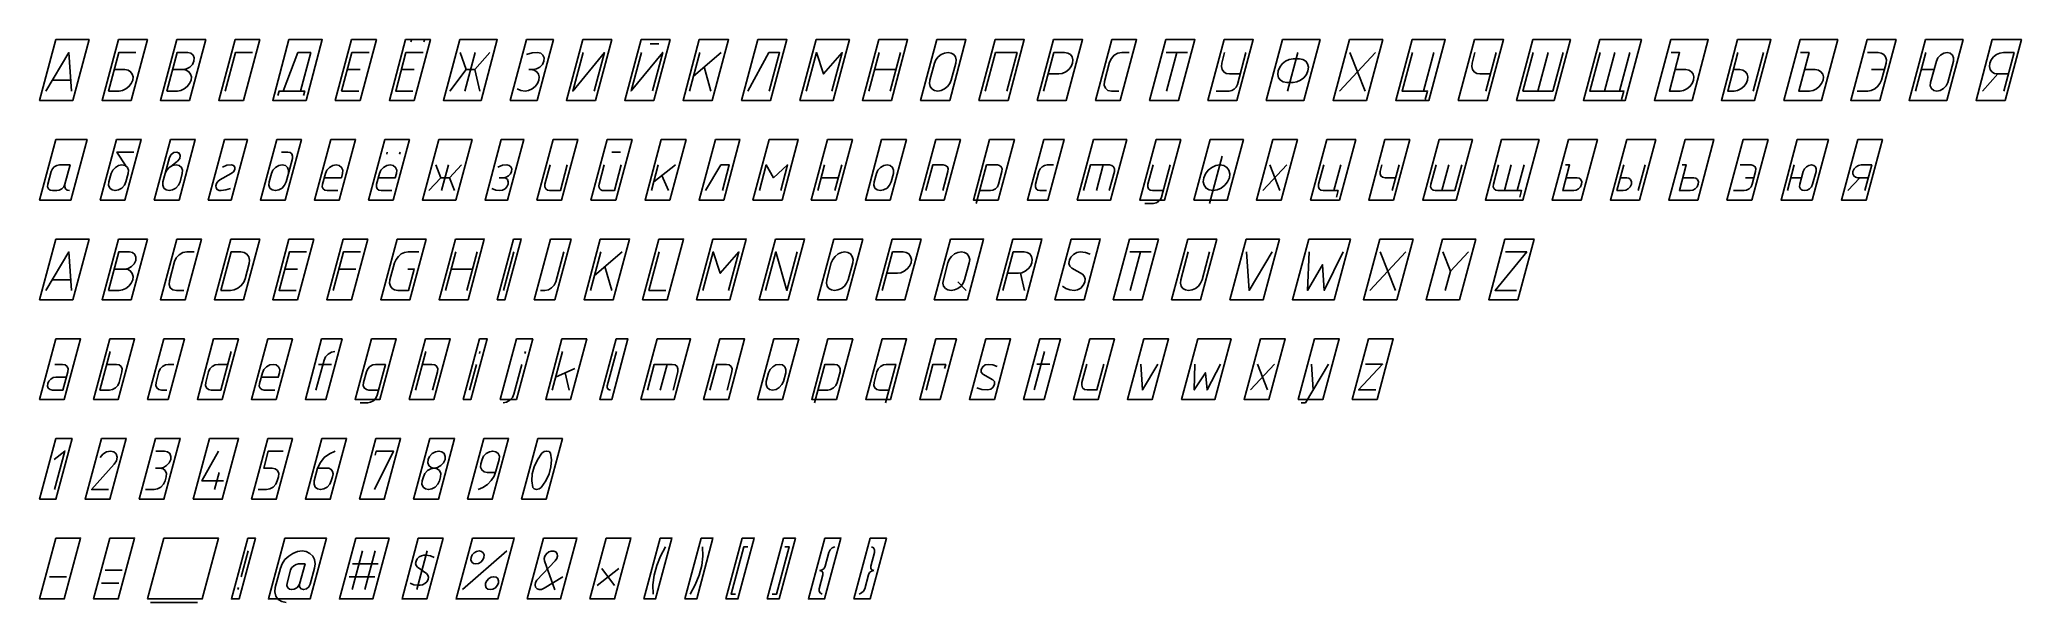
# Model space of a CAD drawing. Extents: x -1 to 358, y -93 to 9.
import ezdxf

# ---------------------------------------------------------------- set-up
doc = ezdxf.new("R2010")
doc.units = 0
doc.layers.get('0').update_dxf_attribs({"linetype": 'CONTINUOUS'})
for name, color, linetype in [('GOST_DIGIT', 3, 'CONTINUOUS'), ('GOST_FRAME', 4, 'CONTINUOUS'), ('GOST_LAT_LOW', 6, 'CONTINUOUS'), ('GOST_LAT_UP', 5, 'CONTINUOUS'), ('GOST_LOWER', 1, 'CONTINUOUS'), ('GOST_PUNCT', 2, 'CONTINUOUS'), ('GOST_UPPER', 7, 'CONTINUOUS')]:
    doc.layers.add(name, color=color, linetype=linetype)

# ---------------------------------------------------------------- blocks, each defined once
blk = doc.blocks.new('UP01')
for points in [[(1.1476, 1.691), (5.316, 8.6652), (5.772, 1.691)], [(2.4449, 3.6408), (5.5195, 3.6408)]]:
    blk.add_lwpolyline(points)
blk = doc.blocks.new('UP02')
for points in [[(1.1476, 1.691), (3.0163, 8.6652), (6.1159, 8.6652)], [(1.1476, 1.691), (3.0973, 1.691), (3.724, 1.7909), (4.3226, 2.066), (4.8614, 2.4909), (5.2838, 3.0408), (5.5445, 3.6408), (5.6053, 4.2408), (5.4709, 4.7656), (5.1599, 5.1907), (4.7086, 5.4655), (4.1356, 5.5656), (2.1858, 5.5656)]]:
    blk.add_lwpolyline(points)
blk = doc.blocks.new('UP03')
for points in [[(1.1476, 1.691), (3.0163, 8.6652), (4.9411, 8.6652)], [(4.1106, 5.5656), (4.7439, 5.6905), (5.331, 6.0155), (5.8149, 6.5155), (6.0757, 7.1153), (6.1364, 7.7153), (5.9205, 8.2154), (5.5075, 8.5403), (4.9411, 8.6652)], [(4.1106, 5.5656), (2.1858, 5.5656)], [(3.0724, 1.691), (3.699, 1.7909), (4.3226, 2.066), (4.8615, 2.4909), (5.2838, 3.0408), (5.5446, 3.6408), (5.6053, 4.2408), (5.4711, 4.7656), (5.1599, 5.1907), (4.6836, 5.4655), (4.1106, 5.5656)], [(3.0724, 1.691), (1.1476, 1.691)]]:
    blk.add_lwpolyline(points)
blk = doc.blocks.new('UP04')
blk.add_lwpolyline([(1.1476, 1.691), (3.0163, 8.6652), (6.0911, 8.6652)])
blk = doc.blocks.new('UP05')
for points in [[(1.9223, 1.691), (4.566, 8.6652), (6.8908, 8.6652), (5.022, 1.691)], [(0.9399, 0.9161), (1.1476, 1.691), (5.797, 1.691), (5.5893, 0.9161)]]:
    blk.add_lwpolyline(points)
blk = doc.blocks.new('UP06')
for points in [[(1.1476, 1.691), (3.0163, 8.6652), (6.116, 8.6652)], [(2.1858, 5.5656), (4.5106, 5.5656)], [(1.1476, 1.691), (4.2473, 1.691)]]:
    blk.add_lwpolyline(points)
blk = doc.blocks.new('UP07')
for points in [[(3.9137, 10.615), (4.0142, 10.99)], [(6.339, 10.99), (6.2385, 10.615)], [(4.2473, 1.691), (1.1476, 1.691), (3.0163, 8.6652), (6.116, 8.6652)], [(4.5106, 5.5656), (2.1858, 5.5656)]]:
    blk.add_lwpolyline(points)
blk = doc.blocks.new('UP08')
for points in [[(1.1476, 1.691), (4.1356, 5.5656), (3.0163, 8.6652)], [(3.8723, 1.691), (5.741, 8.6652)], [(4.1356, 5.5656), (5.6854, 5.5656), (8.4408, 8.6652)], [(5.6854, 5.5656), (6.5721, 1.691)]]:
    blk.add_lwpolyline(points)
blk = doc.blocks.new('UP09')
for points in [[(3.3606, 5.5656), (4.1105, 5.5656), (4.7439, 5.6905), (5.3309, 6.0155), (5.8149, 6.5155), (6.0756, 7.1153), (6.1364, 7.7153), (5.9203, 8.2154), (5.5075, 8.5403), (4.941, 8.6652), (3.9461, 8.5902), (2.9158, 8.2904)], [(1.2547, 2.0909), (1.9242, 1.7909), (2.6974, 1.691), (3.324, 1.7909), (3.9477, 2.066), (4.4865, 2.4909), (4.9088, 3.0408), (5.1446, 3.6408), (5.2303, 4.2408), (5.0961, 4.7656), (4.7849, 5.1907), (4.3086, 5.4655), (3.7356, 5.5656)]]:
    blk.add_lwpolyline(points)
blk = doc.blocks.new('UP10')
blk.add_lwpolyline([(3.0163, 8.6652), (1.1476, 1.691), (6.8909, 8.6652), (5.0222, 1.691)])
blk = doc.blocks.new('UP11')
for points in [[(3.0241, 8.6943), (1.1556, 1.7212), (6.8947, 8.6943), (5.0263, 1.7212)], [(4.6006, 10.2406), (6.1469, 10.2406)]]:
    blk.add_lwpolyline(points)
blk = doc.blocks.new('UP12')
for points in [[(1.1476, 1.691), (3.0163, 8.6652)], [(6.8909, 8.6652), (1.8776, 4.4157)], [(3.8197, 6.0655), (5.0471, 1.691)]]:
    blk.add_lwpolyline(points)
blk = doc.blocks.new('UP13')
blk.add_lwpolyline([(1.1476, 1.691), (4.9661, 8.6652), (6.8909, 8.6652), (5.0222, 1.691)])
blk = doc.blocks.new('UP14')
blk.add_lwpolyline([(1.1476, 1.691), (3.0163, 8.6652), (4.3029, 4.7907), (7.6659, 8.6652), (5.7971, 1.691)])
blk = doc.blocks.new('UP15')
for points in [[(1.1476, 1.691), (3.0163, 8.6652)], [(6.8658, 8.6652), (4.9971, 1.691)], [(2.1858, 5.5656), (6.0353, 5.5656)]]:
    blk.add_lwpolyline(points)
blk = doc.blocks.new('UP16')
for points in [[(6.3751, 6.7405), (6.4358, 7.3403), (6.3016, 7.8653), (5.9905, 8.2904), (5.5391, 8.5653), (4.9661, 8.6652), (4.3393, 8.5653), (3.7157, 8.2904), (3.177, 7.8653), (2.7612, 7.3403), (2.5006, 6.7405)], [(1.67, 3.6408), (1.6092, 3.0408), (1.7369, 2.4909), (2.0479, 2.066), (2.5241, 1.7909), (3.0973, 1.691), (3.724, 1.7909), (4.3226, 2.066), (4.8615, 2.4909), (5.2838, 3.0408), (5.5445, 3.6408)], [(1.67, 3.6408), (2.5006, 6.7405)], [(6.3751, 6.7405), (5.5445, 3.6408)]]:
    blk.add_lwpolyline(points)
blk = doc.blocks.new('UP17')
blk.add_lwpolyline([(1.1476, 1.691), (3.0163, 8.6652), (6.8909, 8.6652), (5.0222, 1.691)])
blk = doc.blocks.new('UP18')
for points in [[(1.1476, 1.691), (3.0163, 8.6652), (4.941, 8.6652)], [(3.9028, 4.7907), (4.5296, 4.8907), (5.1532, 5.1657), (5.6919, 5.5906), (6.1143, 6.1405), (6.3501, 6.7405), (6.4358, 7.3403), (6.3015, 7.8653), (5.9905, 8.2904), (5.5142, 8.5653), (4.941, 8.6652)], [(3.9028, 4.7907), (1.9781, 4.7907)]]:
    blk.add_lwpolyline(points)
blk = doc.blocks.new('UP19')
for points in [[(4.766, 8.6652), (4.0576, 8.5403), (3.4072, 8.1653), (2.8783, 7.5904), (2.5474, 6.9155)], [(4.766, 8.6652), (6.1159, 8.6652)], [(1.6164, 3.4407), (2.5474, 6.9155)], [(1.6164, 3.4407), (1.5856, 2.7659), (1.8131, 2.216), (2.2558, 1.816), (2.8973, 1.691)], [(4.2471, 1.691), (2.8973, 1.691)]]:
    blk.add_lwpolyline(points)
blk = doc.blocks.new('UP20')
for points in [[(3.0163, 8.6652), (6.8909, 8.6652)], [(3.0724, 1.691), (4.9411, 8.6652)]]:
    blk.add_lwpolyline(points)
blk = doc.blocks.new('UP21')
for points in [[(1.5224, 1.691), (3.8472, 1.691), (4.3239, 1.7909), (4.7659, 2.0409), (5.1163, 2.4159), (5.3369, 2.8659), (6.8908, 8.6652)], [(2.5006, 6.7405), (3.0163, 8.6652)], [(2.5006, 6.7405), (2.4397, 6.1405), (2.5673, 5.5906), (2.8785, 5.1657), (3.3296, 4.8907), (3.9028, 4.7907)], [(5.8526, 4.7907), (3.9028, 4.7907)]]:
    blk.add_lwpolyline(points)
blk = doc.blocks.new('UP22')
for points in [[(4.8579, 7.5154), (4.1494, 7.3904), (3.4941, 7.0904), (2.8919, 6.6155), (2.4379, 6.0406), (2.1322, 5.3656), (2.0829, 4.7157), (2.2221, 4.1157), (2.5698, 3.6408), (3.0643, 3.3408), (3.7125, 3.2409), (4.8624, 3.2409), (5.5391, 3.3408), (6.2195, 3.6408), (6.8217, 4.1157), (7.2824, 4.7157), (7.5565, 5.3656), (7.6374, 6.0406), (7.4915, 6.6155), (7.1438, 7.0904), (6.6242, 7.3904), (6.0078, 7.5154), (4.8579, 7.5154)], [(3.8721, 1.691), (5.7409, 8.6652)]]:
    blk.add_lwpolyline(points)
blk = doc.blocks.new('UP23')
for points in [[(7.6657, 8.6652), (1.1476, 1.691)], [(3.0163, 8.6652), (5.797, 1.691)]]:
    blk.add_lwpolyline(points)
blk = doc.blocks.new('UP24')
for points in [[(3.0163, 8.6652), (1.1476, 1.691), (5.772, 1.691), (5.3567, 0.1411)], [(5.0222, 1.691), (6.8909, 8.6652)]]:
    blk.add_lwpolyline(points)
blk = doc.blocks.new('UP25')
for points in [[(2.5006, 6.7405), (3.0163, 8.6652)], [(5.0222, 1.691), (6.8909, 8.6652)], [(2.5006, 6.7405), (2.4397, 6.1405), (2.5674, 5.5906), (2.8785, 5.1657), (3.3547, 4.8907), (3.9279, 4.7907)], [(5.8528, 4.7907), (3.9279, 4.7907)]]:
    blk.add_lwpolyline(points)
blk = doc.blocks.new('UP26')
for points in [[(3.0163, 8.6652), (1.1476, 1.691), (6.5721, 1.691), (8.4408, 8.6652)], [(5.7161, 8.6652), (3.8473, 1.691)]]:
    blk.add_lwpolyline(points)
blk = doc.blocks.new('UP27')
for points in [[(3.0163, 8.6652), (1.1476, 1.691), (6.547, 1.691), (8.4157, 8.6652)], [(5.7159, 8.6652), (3.8472, 1.691)], [(6.547, 1.691), (7.3219, 1.691), (6.9066, 0.1411)]]:
    blk.add_lwpolyline(points)
blk = doc.blocks.new('UP28')
blk.add_lwpolyline([(3.0163, 8.6652), (4.566, 8.6652), (2.6973, 1.691), (4.6471, 1.691), (5.2489, 1.7909), (5.8725, 2.066), (6.4112, 2.4909), (6.8336, 3.0408), (7.0944, 3.6408), (7.1552, 4.2408), (7.0208, 4.7656), (6.7098, 5.1907), (6.2335, 5.4655), (5.6853, 5.5656), (3.7355, 5.5656)])
blk = doc.blocks.new('UP29')
for points in [[(3.0163, 8.6652), (1.1476, 1.691), (2.2975, 1.691), (2.9241, 1.7909), (3.5477, 2.066), (4.0866, 2.4909), (4.5089, 3.0408), (4.7696, 3.6408), (4.8304, 4.2408), (4.6961, 4.7656), (4.385, 5.1907), (3.9087, 5.4655), (3.3357, 5.5656), (2.1858, 5.5656)], [(5.797, 1.691), (7.6657, 8.6652)]]:
    blk.add_lwpolyline(points)
blk = doc.blocks.new('UP30')
blk.add_lwpolyline([(3.0163, 8.6652), (4.5661, 8.6652), (2.6974, 1.691), (4.6472, 1.691), (5.2738, 1.7909), (5.8725, 2.066), (6.4112, 2.4909), (6.8336, 3.0408), (7.0944, 3.6408), (7.1552, 4.2408), (7.0208, 4.7656), (6.7098, 5.1907), (6.2584, 5.4655), (5.6854, 5.5656), (3.7356, 5.5656)])
blk = doc.blocks.new('UP31')
for points in [[(1.1476, 1.691), (3.0973, 1.691), (3.699, 1.7909), (4.3226, 2.066), (4.8615, 2.4909), (5.2838, 3.0408), (5.5446, 3.6408), (6.3752, 6.7405), (6.4358, 7.3403), (6.3016, 7.8653), (5.9905, 8.2904), (5.5142, 8.5653), (4.9661, 8.6652), (3.0163, 8.6652)], [(3.7356, 5.5656), (6.0604, 5.5656)]]:
    blk.add_lwpolyline(points)
blk = doc.blocks.new('UP32')
for points in [[(1.1476, 1.691), (3.0163, 8.6652)], [(4.9258, 7.1153), (3.8876, 3.2409), (3.8268, 2.6409), (4.0429, 2.141), (4.4557, 1.816), (5.0222, 1.691), (5.6306, 1.816), (6.2177, 2.141), (6.7015, 2.6409), (6.9873, 3.2409), (8.0255, 7.1153), (8.0612, 7.7153), (7.8453, 8.2154), (7.4324, 8.5403), (6.8909, 8.6652), (6.2575, 8.5403), (5.6705, 8.2154), (5.1865, 7.7153), (4.9258, 7.1153)], [(2.1858, 5.5656), (4.5106, 5.5656)]]:
    blk.add_lwpolyline(points)
blk = doc.blocks.new('UP33')
for points in [[(4.9661, 8.6652), (4.3395, 8.5653), (3.7159, 8.2904), (3.177, 7.8653), (2.7614, 7.3403), (2.5006, 6.7405), (2.4399, 6.1405), (2.5674, 5.5906), (2.8786, 5.1657), (3.3549, 4.8907), (3.9279, 4.7907)], [(4.9661, 8.6652), (6.8909, 8.6652), (5.0222, 1.691)], [(1.1476, 1.691), (3.9279, 4.7907)], [(5.8528, 4.7907), (3.9279, 4.7907)]]:
    blk.add_lwpolyline(points)
blk = doc.blocks.new('LO01')
for points in [[(4.566, 2.881), (5.5037, 6.3806), (3.579, 6.3806), (3.1022, 6.2806), (2.6603, 6.0307), (2.3098, 5.6557), (2.0893, 5.2057), (1.4664, 2.881), (1.4458, 2.4311), (1.5953, 2.0561), (1.9033, 1.8061), (2.3332, 1.7311), (3.1079, 1.7311), (3.5531, 1.8061), (3.995, 2.0561), (4.3704, 2.4311), (4.566, 2.881)], [(4.566, 2.881), (4.5455, 2.4311), (4.695, 2.0561), (5.003, 1.8061), (5.4327, 1.7311)]]:
    blk.add_lwpolyline(points)
blk = doc.blocks.new('LO02')
for points in [[(6.1266, 8.7053), (3.027, 8.7053), (4.6752, 6.1807)], [(1.5736, 3.281), (1.9889, 4.8308)], [(5.0884, 4.8308), (5.1425, 5.4057), (4.9266, 5.9056), (4.5203, 6.2557), (3.954, 6.3806), (3.3455, 6.2557), (2.7518, 5.9056), (2.2678, 5.4057), (1.9889, 4.8308)], [(5.0884, 4.8308), (4.6732, 3.281)], [(1.5736, 3.281), (1.5377, 2.681), (1.7538, 2.1811), (2.1599, 1.8311), (2.7082, 1.7311), (3.3348, 1.8311), (3.9286, 2.1811), (4.4124, 2.681), (4.6732, 3.281)]]:
    blk.add_lwpolyline(points)
blk = doc.blocks.new('LO03')
for points in [[(1.5736, 3.281), (1.9889, 4.8308), (2.7658, 7.7305)], [(4.2281, 7.0306), (4.6304, 7.5055), (4.7277, 8.0555), (4.5416, 8.4803), (4.0953, 8.6804), (3.5502, 8.6054), (3.0498, 8.2304), (2.7658, 7.7305)], [(5.0886, 4.8308), (5.1176, 5.4057), (4.9266, 5.9056), (4.5205, 6.2557), (3.954, 6.3806), (3.3205, 6.2557), (2.7268, 5.9056), (2.268, 5.4057), (1.9889, 4.8308)], [(4.2281, 7.0306), (2.9988, 6.0807)], [(5.0886, 4.8308), (4.6733, 3.281)], [(1.5736, 3.281), (1.5379, 2.681), (1.7289, 2.1811), (2.135, 1.8311), (2.7082, 1.7311), (3.3349, 1.8311), (3.9286, 2.1811), (4.3875, 2.681), (4.6733, 3.281)]]:
    blk.add_lwpolyline(points)
blk = doc.blocks.new('LO04')
for points in [[(4.1637, 4.8308), (2.0989, 3.6558), (1.7437, 3.356), (1.4932, 2.981), (1.386, 2.5811), (1.4356, 2.2061), (1.6301, 1.9061), (1.9582, 1.7311), (2.3581, 1.7311), (3.1849, 1.8311), (4.0085, 2.1061)], [(4.2039, 6.3806), (3.3588, 6.3056), (2.5469, 5.9806)], [(4.1637, 4.8308), (4.5623, 5.1057), (4.8012, 5.5306), (4.79, 5.9557), (4.5704, 6.2557), (4.2039, 6.3806)]]:
    blk.add_lwpolyline(points)
blk = doc.blocks.new('LO05')
for points in [[(3.802, 8.7053), (4.9768, 8.7053)], [(5.812, 7.5305), (5.8324, 7.9805), (5.683, 8.3555), (5.3749, 8.6054), (4.9768, 8.7053)], [(5.812, 7.5305), (5.0886, 4.8308)], [(1.5736, 3.281), (1.9889, 4.8308)], [(5.0886, 4.8308), (5.1176, 5.4057), (4.9266, 5.9056), (4.5205, 6.2557), (3.954, 6.3806), (3.3205, 6.2557), (2.7268, 5.9056), (2.268, 5.4057), (1.9889, 4.8308)], [(5.0886, 4.8308), (4.6733, 3.281)], [(1.5736, 3.281), (1.5379, 2.681), (1.7289, 2.1811), (2.135, 1.8311), (2.7082, 1.7311), (3.3349, 1.8311), (3.9286, 2.1811), (4.3875, 2.681), (4.6733, 3.281)]]:
    blk.add_lwpolyline(points)
blk = doc.blocks.new('LO06')
for points in [[(1.4664, 2.881), (1.9889, 4.8308)], [(5.0886, 4.8308), (4.881, 4.0559), (1.7812, 4.0559)], [(5.0886, 4.8308), (5.1177, 5.4057), (4.9266, 5.9056), (4.4955, 6.2557), (3.954, 6.3806), (3.3207, 6.2557), (2.7268, 5.9056), (2.268, 5.4057), (1.9889, 4.8308)], [(1.4664, 2.881), (1.4208, 2.4311), (1.5705, 2.0561), (1.9034, 1.8061), (2.3082, 1.7311)], [(4.258, 1.7311), (2.3082, 1.7311)]]:
    blk.add_lwpolyline(points)
blk = doc.blocks.new('LO07')
for points in [[(3.2949, 8.3054), (3.402, 8.7053)], [(5.7267, 8.7053), (5.6195, 8.3054)], [(1.4664, 2.881), (1.9889, 4.8308)], [(5.0635, 4.8308), (4.8558, 4.0559), (1.7812, 4.0559)], [(5.0635, 4.8308), (5.1176, 5.4057), (4.9016, 5.9056), (4.4954, 6.2557), (3.9289, 6.3806), (3.3205, 6.2557), (2.7268, 5.9056), (2.2429, 5.4057), (1.9889, 4.8308)], [(1.4664, 2.881), (1.4208, 2.4311), (1.5703, 2.0561), (1.8783, 1.8061), (2.3082, 1.7311)], [(4.2329, 1.7311), (2.3082, 1.7311)]]:
    blk.add_lwpolyline(points)
blk = doc.blocks.new('LO08')
for points in [[(1.1583, 1.7311), (3.3311, 4.0559), (2.4041, 6.3806)], [(3.3311, 4.0559), (4.881, 4.0559), (7.0537, 6.3806)], [(3.4831, 1.7311), (4.7289, 6.3806)], [(4.881, 4.0559), (5.8079, 1.7311)]]:
    blk.add_lwpolyline(points)
blk = doc.blocks.new('LO09')
for points in [[(1.2588, 2.1061), (1.9284, 1.8061), (2.7082, 1.7311), (3.1782, 1.8061), (3.6202, 2.0561), (3.9706, 2.4311), (4.1662, 2.881), (4.2117, 3.3309), (4.0623, 3.7059), (3.7543, 3.9558), (3.3311, 4.0559), (3.8012, 4.1309), (4.2431, 4.3809), (4.5936, 4.7558), (4.7891, 5.2057), (4.8347, 5.6557), (4.6852, 6.0307), (4.3772, 6.2806), (3.954, 6.3806), (3.134, 6.3056), (2.297, 5.9806)], [(3.3311, 4.0559), (2.5562, 4.0559)]]:
    blk.add_lwpolyline(points)
blk = doc.blocks.new('LO10')
blk.add_lwpolyline([(2.4041, 6.3806), (1.4664, 2.881), (1.4458, 2.4311), (1.5953, 2.0561), (1.9033, 1.8061), (2.3332, 1.7311), (4.2579, 1.7311), (5.5037, 6.3806)])
blk = doc.blocks.new('LO11')
for points in [[(3.8023, 8.6943), (5.3486, 8.6943)], [(2.4013, 6.37), (1.467, 2.8834), (1.4263, 2.5803), (1.4718, 2.2973), (1.5887, 2.0547), (1.7824, 1.8728), (2.0356, 1.7617), (2.3178, 1.7212), (4.2583, 1.7212), (5.504, 6.37)]]:
    blk.add_lwpolyline(points)
blk = doc.blocks.new('LO12')
for points in [[(1.1583, 1.7311), (2.4041, 6.3806)], [(1.5736, 3.281), (5.5038, 6.3806)], [(3.0316, 4.4308), (4.258, 1.7311)]]:
    blk.add_lwpolyline(points)
blk = doc.blocks.new('LO13')
blk.add_lwpolyline([(1.1583, 1.7311), (3.9538, 6.3806), (5.4787, 6.3806), (4.2329, 1.7311)])
blk = doc.blocks.new('LO14')
blk.add_lwpolyline([(1.1583, 1.7311), (2.4041, 6.3806), (3.731, 4.0559), (6.2786, 6.3806), (5.0328, 1.7311)])
blk = doc.blocks.new('LO15')
for points in [[(1.1583, 1.7311), (2.4041, 6.3806)], [(1.7812, 4.0559), (4.881, 4.0559)], [(5.5038, 6.3806), (4.258, 1.7311)]]:
    blk.add_lwpolyline(points)
blk = doc.blocks.new('LO16')
for points in [[(1.5736, 3.281), (1.9889, 4.8308)], [(5.0884, 4.8308), (5.1176, 5.4057), (4.9266, 5.9056), (4.4954, 6.2557), (3.9538, 6.3806), (3.3205, 6.2557), (2.7267, 5.9056), (2.2678, 5.4057), (1.9889, 4.8308)], [(5.0884, 4.8308), (4.6732, 3.281)], [(1.5736, 3.281), (1.5377, 2.681), (1.7287, 2.1811), (2.135, 1.8311), (2.708, 1.7311), (3.3098, 1.8311), (3.9286, 2.1811), (4.3875, 2.681), (4.6732, 3.281)]]:
    blk.add_lwpolyline(points)
blk = doc.blocks.new('LO17')
for points in [[(1.1583, 1.7311), (2.4041, 6.3806), (4.329, 6.3806)], [(5.1639, 5.2057), (4.2329, 1.7311)], [(5.1639, 5.2057), (5.2097, 5.6557), (5.06, 6.0307), (4.752, 6.2806), (4.329, 6.3806)]]:
    blk.add_lwpolyline(points)
blk = doc.blocks.new('LO18')
for points in [[(0.5354, -0.5937), (2.4041, 6.3806), (4.3539, 6.3806)], [(5.189, 5.2057), (5.2346, 5.6557), (5.06, 6.0307), (4.7522, 6.2806), (4.3539, 6.3806)], [(5.189, 5.2057), (4.5661, 2.881)], [(3.1081, 1.7311), (1.1583, 1.7311)], [(3.1081, 1.7311), (3.5532, 1.8061), (3.995, 2.0561), (4.3706, 2.4311), (4.5661, 2.881)]]:
    blk.add_lwpolyline(points)
blk = doc.blocks.new('LO19')
blk.add_lwpolyline([(4.7287, 6.3806), (3.5539, 6.3806), (3.1022, 6.2806), (2.6603, 6.0307), (2.3098, 5.6557), (2.0893, 5.2057), (1.4664, 2.881), (1.4458, 2.4311), (1.5953, 2.0561), (1.9033, 1.8061), (2.3081, 1.7311), (3.4829, 1.7311)])
blk = doc.blocks.new('LO20')
for points in [[(1.1583, 1.7311), (2.4041, 6.3806), (5.8788, 6.3806)], [(3.4831, 1.7311), (4.7289, 6.3806)], [(6.7389, 5.2057), (5.8079, 1.7311)], [(6.7389, 5.2057), (6.7594, 5.6557), (6.6099, 6.0307), (6.3019, 6.2806), (5.8788, 6.3806)]]:
    blk.add_lwpolyline(points)
blk = doc.blocks.new('LO21')
for points in [[(2.4041, 6.3806), (1.4664, 2.881), (1.446, 2.4311), (1.5954, 2.0561), (1.9034, 1.8061), (2.3332, 1.7311), (4.258, 1.7311)], [(5.5038, 6.3806), (3.9432, 0.5563)], [(2.4852, -0.5937), (2.9553, -0.5187), (3.3972, -0.2687), (3.7476, 0.1063), (3.9432, 0.5563)], [(2.4852, -0.5937), (0.9353, -0.5937)]]:
    blk.add_lwpolyline(points)
blk = doc.blocks.new('LO22')
for points in [[(2.86, -0.5937), (5.144, 7.9304)], [(6.4307, 4.0559), (6.4933, 4.7558), (6.3423, 5.4057), (5.9831, 5.9307), (5.4203, 6.2557), (4.7287, 6.3806), (3.9704, 6.2557), (3.2335, 5.9307), (2.5927, 5.4057), (2.0937, 4.7558), (1.7812, 4.0559), (1.7119, 3.3309), (1.8627, 2.681), (2.222, 2.156), (2.7848, 1.8311), (3.4829, 1.7311), (4.2348, 1.8311), (4.9717, 2.156), (5.6123, 2.681), (6.1115, 3.3309), (6.4307, 4.0559)]]:
    blk.add_lwpolyline(points)
blk = doc.blocks.new('LO23')
for points in [[(1.1583, 1.7311), (5.5038, 6.3806)], [(2.4041, 6.3806), (4.258, 1.7311)]]:
    blk.add_lwpolyline(points)
blk = doc.blocks.new('LO24')
for points in [[(2.4041, 6.3806), (1.4664, 2.881), (1.4208, 2.4311), (1.5705, 2.0561), (1.8783, 1.8061), (2.3082, 1.7311), (4.2331, 1.7311), (5.4789, 6.3806)], [(4.2331, 1.7311), (5.008, 1.7311), (4.6932, 0.5563)]]:
    blk.add_lwpolyline(points)
blk = doc.blocks.new('LO25')
for points in [[(2.4041, 6.3806), (2.0893, 5.2057), (2.0687, 4.7558), (2.2182, 4.3809), (2.5262, 4.1309), (2.9561, 4.0559), (4.8808, 4.0559)], [(5.5037, 6.3806), (4.2579, 1.7311)]]:
    blk.add_lwpolyline(points)
blk = doc.blocks.new('LO26')
for points in [[(2.4041, 6.3806), (1.4664, 2.881), (1.4208, 2.4311), (1.5953, 2.0561), (1.9033, 1.8061), (2.3082, 1.7311), (5.8079, 1.7311), (7.0537, 6.3806)], [(4.7289, 6.3806), (3.4831, 1.7311)]]:
    blk.add_lwpolyline(points)
blk = doc.blocks.new('LO27')
for points in [[(2.4041, 6.3806), (1.4664, 2.881), (1.4208, 2.4311), (1.5703, 2.0561), (1.8783, 1.8061), (2.3082, 1.7311), (5.7829, 1.7311), (7.0287, 6.3806)], [(4.704, 6.3806), (3.4581, 1.7311)], [(5.7829, 1.7311), (6.5577, 1.7311), (6.2429, 0.5563)]]:
    blk.add_lwpolyline(points)
blk = doc.blocks.new('LO28')
blk.add_lwpolyline([(2.4041, 6.3806), (3.179, 6.3806), (1.9332, 1.7311), (3.883, 1.7311), (4.3282, 1.8061), (4.77, 2.0561), (5.1206, 2.4311), (5.3411, 2.881), (5.3617, 3.3309), (5.212, 3.7059), (4.9042, 3.9558), (4.506, 4.0559), (2.5562, 4.0559)])
blk = doc.blocks.new('LO29')
for points in [[(2.4041, 6.3806), (1.1583, 1.7311), (2.3081, 1.7311), (2.7782, 1.8061), (3.2201, 2.0561), (3.5705, 2.4311), (3.7911, 2.881), (3.8116, 3.3309), (3.6622, 3.7059), (3.3542, 3.9558), (2.931, 4.0559), (1.7812, 4.0559)], [(5.0328, 1.7311), (6.2786, 6.3806)]]:
    blk.add_lwpolyline(points)
blk = doc.blocks.new('LO30')
blk.add_lwpolyline([(2.4041, 6.3806), (3.179, 6.3806), (1.9332, 1.7311), (3.8581, 1.7311), (4.328, 1.8061), (4.77, 2.0561), (5.1204, 2.4311), (5.316, 2.881), (5.3615, 3.3309), (5.212, 3.7059), (4.904, 3.9558), (4.481, 4.0559), (2.5562, 4.0559)])
blk = doc.blocks.new('LO31')
for points in [[(1.1583, 1.7311), (3.1081, 1.7311), (3.5531, 1.8061), (4.0202, 2.0561), (4.3706, 2.4311), (4.5661, 2.881), (5.189, 5.2057), (5.2346, 5.6557), (5.0851, 6.0307), (4.752, 6.2806), (4.3539, 6.3806), (2.4041, 6.3806)], [(3.3311, 4.0559), (4.881, 4.0559)]]:
    blk.add_lwpolyline(points)
blk = doc.blocks.new('LO32')
for points in [[(1.1583, 1.7311), (2.4041, 6.3806)], [(1.7812, 4.0559), (3.7059, 4.0559)], [(4.014, 5.2057), (3.3911, 2.881), (3.3705, 2.4311), (3.5201, 2.0561), (3.828, 1.8061), (4.2579, 1.7311), (4.728, 1.8061), (5.1699, 2.0561), (5.5203, 2.4311), (5.7159, 2.881), (6.3388, 5.2057), (6.3844, 5.6557), (6.2349, 6.0307), (5.9269, 6.2806), (5.5037, 6.3806), (5.0269, 6.2806), (4.5851, 6.0307), (4.2345, 5.6557), (4.014, 5.2057)]]:
    blk.add_lwpolyline(points)
blk = doc.blocks.new('LO33')
for points in [[(1.1583, 1.7311), (3.3311, 4.0559)], [(4.2579, 1.7311), (5.5037, 6.3806), (3.579, 6.3806), (3.1022, 6.2806), (2.6603, 6.0307), (2.3098, 5.6557), (2.0893, 5.2057), (2.0687, 4.7558), (2.2182, 4.3809), (2.5262, 4.1309), (2.9561, 4.0559), (4.8808, 4.0559)]]:
    blk.add_lwpolyline(points)
blk = doc.blocks.new('LU01')
for points in [[(1.149, 1.6963), (5.3174, 8.6705), (5.7734, 1.6963)], [(5.6142, 3.621), (2.3395, 3.621)]]:
    blk.add_lwpolyline(points)
blk = doc.blocks.new('LU02')
for points in [[(4.1369, 5.5708), (4.7453, 5.6958), (5.3323, 6.0207), (5.8163, 6.5206), (6.1019, 7.1206), (6.1378, 7.7206), (5.9217, 8.2205), (5.5089, 8.5454), (4.9675, 8.6705), (3.0177, 8.6705), (1.149, 1.6963)], [(1.149, 1.6963), (3.0988, 1.6963), (3.7254, 1.7962), (4.3241, 2.0713), (4.8628, 2.4961), (5.2785, 3.0211), (5.5392, 3.621), (5.6, 4.2209), (5.4723, 4.7709), (5.1613, 5.1959), (4.71, 5.4708), (4.1369, 5.5708), (2.1871, 5.5708)]]:
    blk.add_lwpolyline(points)
blk = doc.blocks.new('LU03')
for points in [[(4.7674, 8.6705), (4.0591, 8.5454), (3.3769, 8.1455), (2.8547, 7.5956), (2.5489, 6.9207)], [(4.7674, 8.6705), (6.1174, 8.6705)], [(1.6178, 3.446), (2.5489, 6.9207)], [(1.6178, 3.446), (1.562, 2.771), (1.7828, 2.1961), (2.2574, 1.8212), (2.8987, 1.6963)], [(4.2487, 1.6963), (2.8987, 1.6963)]]:
    blk.add_lwpolyline(points)
blk = doc.blocks.new('LU04')
blk.add_lwpolyline([(1.149, 1.6963), (2.8739, 1.6963), (3.5755, 1.7962), (4.231, 2.0962), (4.8331, 2.5711), (5.2939, 3.1711), (5.568, 3.821), (6.2981, 6.5457), (6.3723, 7.1956), (6.233, 7.7956), (5.8854, 8.2705), (5.3907, 8.5705), (4.7427, 8.6705), (3.0177, 8.6705), (1.149, 1.6963)])
blk = doc.blocks.new('LU05')
for points in [[(4.2485, 1.6963), (1.149, 1.6963), (3.0177, 8.6705), (6.1173, 8.6705)], [(4.5118, 5.5708), (2.1871, 5.5708)]]:
    blk.add_lwpolyline(points)
blk = doc.blocks.new('LU06')
for points in [[(1.149, 1.6963), (3.0177, 8.6705), (6.1174, 8.6705)], [(2.1871, 5.5708), (5.2869, 5.5708)]]:
    blk.add_lwpolyline(points)
blk = doc.blocks.new('LU07')
for points in [[(4.9425, 8.6705), (4.3158, 8.5705), (3.7173, 8.2955), (3.1784, 7.8706), (2.7561, 7.3207), (2.4953, 6.7207)], [(4.9425, 8.6705), (6.8923, 8.6705)], [(1.6647, 3.621), (1.6041, 3.0211), (1.7383, 2.4961), (2.0495, 2.0713), (2.5006, 1.7962), (3.0738, 1.6963)], [(1.6647, 3.621), (2.4953, 6.7207)], [(4.8869, 5.5708), (6.0618, 5.5708), (5.0236, 1.6963), (3.0738, 1.6963)]]:
    blk.add_lwpolyline(points)
blk = doc.blocks.new('LU08')
for points in [[(1.149, 1.6963), (3.0177, 8.6705)], [(6.8672, 8.6705), (4.9985, 1.6963)], [(2.1871, 5.5708), (6.0367, 5.5708)]]:
    blk.add_lwpolyline(points)
blk = doc.blocks.new('LU09')
blk.add_lwpolyline([(1.149, 1.6963), (3.0177, 8.6705)])
blk = doc.blocks.new('LU10')
blk.add_lwpolyline([(1.149, 1.6963), (1.9239, 1.6963), (2.5572, 1.8212), (3.1443, 2.1461), (3.6032, 2.6461), (3.8889, 3.2461), (5.3423, 8.6705)])
blk = doc.blocks.new('LU11')
for points in [[(1.149, 1.6963), (3.0177, 8.6705)], [(6.8923, 8.6705), (1.8723, 4.3959)], [(3.7893, 6.0457), (5.0486, 1.6963)]]:
    blk.add_lwpolyline(points)
blk = doc.blocks.new('LU12')
blk.add_lwpolyline([(3.0177, 8.6705), (1.149, 1.6963), (4.2487, 1.6963)])
blk = doc.blocks.new('LU13')
blk.add_lwpolyline([(1.149, 1.6963), (3.0177, 8.6705), (4.3043, 4.7958), (7.6673, 8.6705), (5.7985, 1.6963)])
blk = doc.blocks.new('LU14')
blk.add_lwpolyline([(1.149, 1.6963), (3.0177, 8.6705), (5.0236, 1.6963), (6.8923, 8.6705)])
blk = doc.blocks.new('LU15')
for points in [[(6.3697, 6.7207), (6.4306, 7.3207), (6.303, 7.8706), (5.9918, 8.2955), (5.5156, 8.5705), (4.9675, 8.6705), (4.3407, 8.5705), (3.7171, 8.2955), (3.1784, 7.8706), (2.756, 7.3207), (2.4953, 6.7207)], [(1.6647, 3.621), (1.6039, 3.0211), (1.7383, 2.4961), (2.0493, 2.0713), (2.5256, 1.7962), (3.0988, 1.6963), (3.7004, 1.7962), (4.3241, 2.0713), (4.8629, 2.4961), (5.2785, 3.0211), (5.5392, 3.621)], [(1.6647, 3.621), (2.4953, 6.7207)], [(6.3697, 6.7207), (5.5392, 3.621)]]:
    blk.add_lwpolyline(points)
blk = doc.blocks.new('LU16')
for points in [[(1.149, 1.6963), (3.0177, 8.6705), (4.9425, 8.6705)], [(3.9043, 4.7958), (4.5311, 4.8959), (5.1547, 5.1708), (5.6935, 5.5959), (6.1092, 6.1207), (6.3699, 6.7207), (6.4307, 7.3207), (6.303, 7.8706), (5.992, 8.2955), (5.5158, 8.5705), (4.9425, 8.6705)], [(3.9043, 4.7958), (1.9795, 4.7958)]]:
    blk.add_lwpolyline(points)
blk = doc.blocks.new('LU17')
for points in [[(6.3448, 6.7207), (6.4306, 7.3207), (6.3029, 7.8706), (5.9669, 8.2955), (5.5156, 8.5705), (4.9424, 8.6705), (4.3158, 8.5705), (3.692, 8.2955), (3.1533, 7.8706), (2.731, 7.3207), (2.4953, 6.7207)], [(1.6647, 3.621), (1.579, 3.0211), (1.7132, 2.4961), (2.0242, 2.0713), (2.5006, 1.7962), (3.0737, 1.6963), (3.7004, 1.7962), (4.2991, 2.0713), (4.8628, 2.4961), (5.2785, 3.0211), (5.5142, 3.621)], [(1.6647, 3.621), (2.4953, 6.7207)], [(6.3448, 6.7207), (5.5142, 3.621)], [(4.2639, 3.2461), (5.7734, 1.6963)]]:
    blk.add_lwpolyline(points)
blk = doc.blocks.new('LU18')
for points in [[(1.149, 1.6963), (3.0177, 8.6705), (4.9675, 8.6705)], [(3.9293, 4.7958), (4.5559, 4.8959), (5.1546, 5.1708), (5.6934, 5.5959), (6.109, 6.1207), (6.3697, 6.7207), (6.4306, 7.3207), (6.3029, 7.8706), (5.9918, 8.2955), (5.5405, 8.5705), (4.9675, 8.6705)], [(3.9293, 4.7958), (1.9795, 4.7958)], [(4.3041, 4.7958), (5.0235, 1.6963)]]:
    blk.add_lwpolyline(points)
blk = doc.blocks.new('LU19')
for points in [[(6.3851, 8.2705), (5.5156, 8.5705), (4.5676, 8.6705), (3.959, 8.5454), (3.3721, 8.2205), (2.8949, 7.7456), (2.6158, 7.1707), (2.5367, 6.5956), (2.7028, 6.0957), (3.0772, 5.7208), (4.964, 4.6458)], [(3.4738, 1.6963), (4.0821, 1.8212), (4.6624, 2.1211), (5.1214, 2.6212), (5.4255, 3.1961), (5.4794, 3.771), (5.3134, 4.271), (4.964, 4.6458)], [(1.3566, 2.4712), (1.9743, 2.0713), (2.6756, 1.7962), (3.4738, 1.6963)]]:
    blk.add_lwpolyline(points)
blk = doc.blocks.new('LU20')
for points in [[(3.0177, 8.6705), (6.8674, 8.6705)], [(3.0738, 1.6963), (4.9425, 8.6705)]]:
    blk.add_lwpolyline(points)
blk = doc.blocks.new('LU21')
blk.add_lwpolyline([(3.0177, 8.6705), (1.6647, 3.621), (1.6041, 3.0211), (1.7383, 2.4961), (2.0495, 2.0713), (2.5257, 1.7962), (3.0988, 1.6963), (3.7255, 1.7962), (4.3242, 2.0713), (4.8629, 2.4961), (5.2787, 3.0211), (5.5393, 3.621), (6.8923, 8.6705)])
blk = doc.blocks.new('LU22')
blk.add_lwpolyline([(3.0177, 8.6705), (3.4738, 1.6963), (7.6671, 8.6705)])
blk = doc.blocks.new('LU23')
blk.add_lwpolyline([(3.0177, 8.6705), (2.6988, 1.6963), (5.4694, 6.3457), (5.7734, 1.6963), (9.192, 8.6705)])
blk = doc.blocks.new('LU24')
for points in [[(7.6671, 8.6705), (1.149, 1.6963)], [(3.0177, 8.6705), (5.7984, 1.6963)]]:
    blk.add_lwpolyline(points)
blk = doc.blocks.new('LU25')
for points in [[(3.0177, 8.6705), (4.4048, 5.1708), (7.6673, 8.6705)], [(4.4048, 5.1708), (3.4738, 1.6963)]]:
    blk.add_lwpolyline(points)
blk = doc.blocks.new('LU26')
blk.add_lwpolyline([(3.0177, 8.6705), (6.8923, 8.6705), (1.149, 1.6963), (5.0236, 1.6963)])
blk = doc.blocks.new('LL01')
for points in [[(2.9257, 4.0361), (2.4558, 3.9611), (2.0138, 3.7111), (1.6634, 3.3362), (1.4678, 2.8862), (1.4222, 2.4362), (1.5717, 2.0613), (1.8797, 1.8112), (2.3028, 1.7113)], [(5.1117, 5.0109), (4.2276, 1.7113), (2.3028, 1.7113)], [(2.7737, 6.3609), (4.1236, 6.3609)], [(2.9257, 4.0361), (4.8505, 4.0361)], [(5.1117, 5.0109), (5.1525, 5.5359), (4.9913, 5.9609), (4.6217, 6.2608), (4.1236, 6.3609)]]:
    blk.add_lwpolyline(points)
blk = doc.blocks.new('LL02')
blk.add_lwpolyline([(3.0218, 8.6857), (1.153, 1.7113), (2.9027, 1.7113), (3.4612, 1.8363), (3.9598, 2.1112), (4.3803, 2.5612), (4.621, 3.0862), (5.1367, 5.0109), (5.1774, 5.5359), (4.9913, 5.9609), (4.6468, 6.2608), (4.1486, 6.3609), (2.3988, 6.3609)])
blk = doc.blocks.new('LL03')
for points in [[(1.5214, 3.0862), (2.0371, 5.0109)], [(3.7488, 6.3609), (3.2219, 6.2608), (2.6916, 5.9609), (2.2779, 5.5359), (2.0371, 5.0109)], [(3.7488, 6.3609), (4.7236, 6.3609)], [(1.5214, 3.0862), (1.4808, 2.5612), (1.6601, 2.1112), (2.0364, 1.8363), (2.503, 1.7113)], [(3.4778, 1.7113), (2.503, 1.7113)]]:
    blk.add_lwpolyline(points)
blk = doc.blocks.new('LL04')
for points in [[(6.1213, 8.6857), (4.2526, 1.7113), (2.5028, 1.7113)], [(1.5214, 3.0862), (2.0371, 5.0109)], [(3.7487, 6.3609), (3.1968, 6.2608), (2.6916, 5.9609), (2.2777, 5.5359), (2.0371, 5.0109)], [(3.7487, 6.3609), (5.4984, 6.3609)], [(1.5214, 3.0862), (1.4807, 2.5612), (1.6601, 2.1112), (2.0113, 1.8363), (2.5028, 1.7113)]]:
    blk.add_lwpolyline(points)
blk = doc.blocks.new('LL05')
for points in [[(1.4678, 2.8862), (1.9836, 4.811)], [(5.0583, 4.811), (4.8507, 4.0361), (1.7759, 4.0361)], [(5.0583, 4.811), (5.119, 5.411), (4.903, 5.9109), (4.4968, 6.2608), (3.9238, 6.3609), (3.3219, 6.2608), (2.7283, 5.9109), (2.2444, 5.411), (1.9836, 4.811)], [(1.4678, 2.8862), (1.4222, 2.4362), (1.5717, 2.0613), (1.8797, 1.8112), (2.3029, 1.7113)], [(4.2278, 1.7113), (2.3029, 1.7113)]]:
    blk.add_lwpolyline(points)
blk = doc.blocks.new('LL06')
for points in [[(5.3466, 8.6857), (4.7197, 8.5856), (4.1261, 8.2357), (3.6672, 7.7356), (3.3814, 7.1358)], [(1.9279, 1.7113), (3.3814, 7.1358)], [(2.3988, 6.3609), (4.7236, 6.3609)]]:
    blk.add_lwpolyline(points)
blk = doc.blocks.new('LL07')
blk.add_lwpolyline([(0.93, -0.6135), (2.2798, -0.6135), (2.8134, -0.4884), (3.3371, -0.2134), (3.7574, 0.2364), (3.9982, 0.7614), (5.4986, 6.3609), (3.7487, 6.3609), (3.2219, 6.2608), (2.6916, 5.9609), (2.2777, 5.5359), (2.0371, 5.0109), (1.5214, 3.0862), (1.4807, 2.5612), (1.6601, 2.1112), (2.0364, 1.8363), (2.5028, 1.7113), (4.2527, 1.7113)])
blk = doc.blocks.new('LL08')
for points in [[(1.153, 1.7113), (3.0218, 8.6857)], [(2.3988, 6.3609), (4.1236, 6.3609)], [(5.1368, 5.0109), (5.1776, 5.5359), (4.9915, 5.9609), (4.6218, 6.2608), (4.1236, 6.3609)], [(5.1368, 5.0109), (4.2527, 1.7113)]]:
    blk.add_lwpolyline(points)
blk = doc.blocks.new('LL09')
for points in [[(2.9213, 8.3107), (3.0218, 8.6857)], [(1.153, 1.7113), (2.3988, 6.3609)]]:
    blk.add_lwpolyline(points)
blk = doc.blocks.new('LL10')
for points in [[(4.4711, 8.3107), (4.5716, 8.6857)], [(0.5301, -0.6135), (1.1636, -0.4884), (1.7572, -0.1384), (2.2412, 0.3615), (2.4952, 0.9364), (3.9487, 6.3609)]]:
    blk.add_lwpolyline(points)
blk = doc.blocks.new('LL11')
for points in [[(1.153, 1.7113), (3.0218, 8.6857)], [(5.2909, 5.5859), (1.7759, 4.0361)], [(3.5334, 4.811), (4.2527, 1.7113)]]:
    blk.add_lwpolyline(points)
blk = doc.blocks.new('LL12')
for points in [[(1.3606, 2.4862), (3.0218, 8.6857)], [(1.3606, 2.4862), (1.3603, 2.1112), (1.5615, 1.8363), (1.9279, 1.7113)]]:
    blk.add_lwpolyline(points)
blk = doc.blocks.new('LL13')
for points in [[(1.153, 1.7113), (2.3988, 6.3609), (5.6735, 6.3609)], [(3.4778, 1.7113), (4.7236, 6.3609)], [(6.6867, 5.0109), (6.7023, 5.5359), (6.5413, 5.9609), (6.1717, 6.2608), (5.6735, 6.3609)], [(6.6867, 5.0109), (5.8026, 1.7113)]]:
    blk.add_lwpolyline(points)
blk = doc.blocks.new('LL14')
for points in [[(1.153, 1.7113), (2.3988, 6.3609), (4.1486, 6.3609)], [(5.1368, 5.0109), (5.1774, 5.5359), (4.9915, 5.9609), (4.6468, 6.2608), (4.1486, 6.3609)], [(5.1368, 5.0109), (4.2527, 1.7113)]]:
    blk.add_lwpolyline(points)
blk = doc.blocks.new('LL15')
for points in [[(1.5683, 3.2612), (1.9836, 4.811)], [(5.0831, 4.811), (5.119, 5.411), (4.9278, 5.9109), (4.5217, 6.2608), (3.9485, 6.3609), (3.3219, 6.2608), (2.7281, 5.9109), (2.2692, 5.411), (1.9836, 4.811)], [(5.0831, 4.811), (4.6678, 3.2612)], [(1.5683, 3.2612), (1.5391, 2.6863), (1.7301, 2.1862), (2.1364, 1.8363), (2.7027, 1.7113), (3.3362, 1.8363), (3.9298, 2.1862), (4.3889, 2.6863), (4.6678, 3.2612)]]:
    blk.add_lwpolyline(points)
blk = doc.blocks.new('LL16')
for points in [[(0.5301, -0.6135), (2.3988, 6.3609), (4.1486, 6.3609)], [(5.1368, 5.0109), (5.1774, 5.5359), (4.9915, 5.9609), (4.6218, 6.2608), (4.1486, 6.3609)], [(5.1368, 5.0109), (4.6211, 3.0862)], [(2.9027, 1.7113), (1.153, 1.7113)], [(2.9027, 1.7113), (3.4363, 1.8363), (3.9599, 2.1112), (4.3803, 2.5612), (4.6211, 3.0862)]]:
    blk.add_lwpolyline(points)
blk = doc.blocks.new('LL17')
blk.add_lwpolyline([(3.6048, -0.6135), (5.4736, 6.3609), (3.7488, 6.3609), (3.197, 6.2608), (2.6667, 5.9609), (2.2779, 5.5359), (2.0371, 5.0109), (1.5214, 3.0862), (1.4808, 2.5612), (1.6351, 2.1112), (2.0115, 1.8363), (2.503, 1.7113), (4.2278, 1.7113)])
blk = doc.blocks.new('LL18')
blk.add_lwpolyline([(1.153, 1.7113), (2.3988, 6.3609), (4.7235, 6.3609), (4.5158, 5.5859)])
blk = doc.blocks.new('LL19')
for points in [[(5.0231, 5.9859), (4.2468, 6.2608), (3.3988, 6.3609), (2.8719, 6.2608), (2.4349, 5.9358), (2.151, 5.4359), (2.1486, 4.961), (2.4049, 4.611), (4.255, 3.5861)], [(1.3168, 2.1363), (2.248, 1.7863), (3.3345, 1.7364)], [(3.3345, 1.7364), (3.8745, 1.8862), (4.3251, 2.2612), (4.559, 2.7613), (4.5363, 3.2362), (4.255, 3.5861)]]:
    blk.add_lwpolyline(points)
blk = doc.blocks.new('LL20')
for points in [[(1.9346, 1.7364), (3.8034, 8.7106)], [(2.4055, 6.3858), (4.7303, 6.3858)]]:
    blk.add_lwpolyline(points)
blk = doc.blocks.new('LL21')
blk.add_lwpolyline([(2.4055, 6.3858), (1.5214, 3.0862), (1.5125, 2.5862), (1.6668, 2.1363), (2.0364, 1.8363), (2.5346, 1.7364), (4.2594, 1.7364), (5.5052, 6.3858)])
blk = doc.blocks.new('LL22')
blk.add_lwpolyline([(2.4055, 6.3858), (2.7094, 1.7364), (5.5051, 6.3858)])
blk = doc.blocks.new('LL23')
blk.add_lwpolyline([(2.4055, 6.3858), (2.3096, 1.7364), (4.315, 4.836), (4.6344, 1.7364), (7.0551, 6.3858)])
blk = doc.blocks.new('LL24')
for points in [[(1.1597, 1.7364), (5.5052, 6.3858)], [(2.4055, 6.3858), (4.2594, 1.7364)]]:
    blk.add_lwpolyline(points)
blk = doc.blocks.new('LL25')
for points in [[(0.5368, -0.5884), (1.3116, -0.5884), (5.5051, 6.3858)], [(2.4055, 6.3858), (2.7094, 1.7364)]]:
    blk.add_lwpolyline(points)
blk = doc.blocks.new('LL26')
blk.add_lwpolyline([(2.4055, 6.3858), (5.5052, 6.3858), (1.1597, 1.7364), (4.2594, 1.7364)])
blk = doc.blocks.new('DG01')
blk.add_lwpolyline([(2.7134, 1.7514), (4.5822, 8.7256), (2.6172, 7.1758)])
blk = doc.blocks.new('DG02')
for points in [[(4.5823, 8.7256), (3.8672, 8.5756), (3.2101, 8.1757), (2.7177, 7.5508)], [(5.2709, 6.351), (5.6634, 6.9759), (5.7874, 7.6258), (5.6166, 8.2008), (5.192, 8.5756), (4.5823, 8.7256)], [(5.2709, 6.351), (1.1637, 1.7514), (4.2635, 1.7514)]]:
    blk.add_lwpolyline(points)
blk = doc.blocks.new('DG03')
for points in [[(3.0325, 8.7256), (4.5823, 8.7256)], [(3.7518, 5.6261), (4.3786, 5.726), (4.9722, 6.0759), (5.4311, 6.576), (5.7169, 7.1758), (5.7459, 7.7508), (5.5617, 8.2758), (5.1489, 8.6007), (4.5823, 8.7256)], [(3.7518, 5.6261), (2.9769, 5.6261)], [(4.8864, 4.0762), (4.9221, 4.676), (4.7311, 5.1761), (4.3183, 5.501), (3.7518, 5.6261)], [(4.8864, 4.0762), (4.6787, 3.3013)], [(2.7136, 1.7514), (1.1637, 1.7514)], [(2.7136, 1.7514), (3.3471, 1.8765), (3.934, 2.2014), (4.3929, 2.7013), (4.6787, 3.3013)]]:
    blk.add_lwpolyline(points)
blk = doc.blocks.new('DG04')
for points in [[(4.5823, 8.7256), (1.579, 3.3013), (5.4535, 3.3013)], [(4.6939, 4.8511), (3.8634, 1.7514)]]:
    blk.add_lwpolyline(points)
blk = doc.blocks.new('DG05')
blk.add_lwpolyline([(1.1637, 1.7514), (2.6887, 1.7514), (3.322, 1.8765), (3.9091, 2.2014), (4.3929, 2.7013), (4.6538, 3.3013), (4.8614, 4.0762), (4.9221, 4.676), (4.7062, 5.1761), (4.2932, 5.501), (3.7269, 5.6261), (2.202, 5.6261), (3.0325, 8.7256), (5.7323, 8.7256)])
blk = doc.blocks.new('DG06')
blk.add_lwpolyline([(5.3573, 8.7256), (4.3235, 8.2258), (3.4109, 7.5258), (2.6948, 6.6258), (2.202, 5.6261), (1.579, 3.3013), (1.5433, 2.7013), (1.7343, 2.2014), (2.1722, 1.8765), (2.7136, 1.7514), (3.3471, 1.8765), (3.934, 2.2014), (4.3929, 2.7013), (4.6787, 3.3013), (4.8864, 4.0762), (4.9954, 4.5761), (4.9159, 5.0261), (4.6665, 5.4011), (4.2451, 5.601), (3.7518, 5.6261), (2.202, 5.6261)])
blk = doc.blocks.new('DG07')
blk.add_lwpolyline([(2.7136, 1.7514), (6.1322, 8.7256), (3.0325, 8.7256), (2.8248, 7.9507)])
blk = doc.blocks.new('DG08')
for points in [[(5.7169, 7.1758), (5.7459, 7.7508), (5.5367, 8.2758), (5.1239, 8.6007), (4.5823, 8.7256), (3.9489, 8.6007), (3.3619, 8.2758), (2.8714, 7.7508), (2.6172, 7.1758), (2.5566, 6.576), (2.7725, 6.0759), (3.1786, 5.726), (3.7518, 5.6261), (4.3536, 5.726), (4.9473, 6.0759), (5.4311, 6.576), (5.7169, 7.1758)], [(1.579, 3.3013), (1.7867, 4.0762)], [(4.8864, 4.0762), (4.9221, 4.676), (4.7062, 5.1761), (4.2933, 5.501), (3.7518, 5.6261), (3.1183, 5.501), (2.5314, 5.1761), (2.0475, 4.676), (1.7867, 4.0762)], [(4.8864, 4.0762), (4.6787, 3.3013)], [(1.579, 3.3013), (1.5184, 2.7013), (1.7343, 2.2014), (2.1471, 1.8765), (2.7136, 1.7514), (3.3221, 1.8765), (3.9091, 2.2014), (4.3929, 2.7013), (4.6787, 3.3013)]]:
    blk.add_lwpolyline(points)
blk = doc.blocks.new('DG09')
blk.add_lwpolyline([(1.8886, 1.7514), (2.764, 2.1264), (3.5864, 2.6764), (4.2738, 3.3763), (4.7881, 4.1762), (5.1225, 5.051), (5.6918, 7.1758), (5.7526, 7.7758), (5.5367, 8.2758), (5.1238, 8.6007), (4.5574, 8.7256), (3.9489, 8.6007), (3.3619, 8.2758), (2.8779, 7.7758), (2.6172, 7.1758), (2.4096, 6.401), (2.3488, 5.801), (2.5648, 5.301), (2.9777, 4.976), (3.5192, 4.8511), (5.0689, 4.8511)])
blk = doc.blocks.new('DG10')
for points in [[(3.6751, 8.3257), (2.8605, 7.1508), (2.2689, 5.876), (1.9273, 4.6012), (1.8357, 3.3262), (2.014, 2.1264)], [(3.5639, 2.1264), (4.3853, 3.3262), (4.977, 4.6012), (5.3186, 5.876), (5.4101, 7.1508), (5.225, 8.3257)], [(5.225, 8.3257), (4.9804, 8.6257), (4.5572, 8.7256), (4.1056, 8.6257), (3.6751, 8.3257)], [(2.014, 2.1264), (2.2904, 1.8514), (2.6885, 1.7514), (3.1653, 1.8514), (3.5639, 2.1264)]]:
    blk.add_lwpolyline(points)
blk = doc.blocks.new('PN01')
blk.add_lwpolyline([(1.7732, 4.0259), (4.8478, 4.0259)])
blk = doc.blocks.new('PN02')
for points in [[(5.1808, 5.1756), (2.0813, 5.1756)], [(1.4584, 2.851), (4.5579, 2.851)]]:
    blk.add_lwpolyline(points)
blk = doc.blocks.new('PN03')
blk.add_lwpolyline([(0.5273, -0.6237), (9.0263, -0.6237)])
blk = doc.blocks.new('PN04')
for points in [[(1.7732, 4.0259), (3.019, 8.6753)], [(1.1502, 1.7011), (1.2507, 2.0761)]]:
    blk.add_lwpolyline(points)
blk = doc.blocks.new('PN05')
for points in [[(8.3628, 5.5757), (8.4772, 6.3756), (8.3781, 7.1254), (8.0457, 7.7504), (7.5296, 8.2504), (6.8669, 8.5753), (6.0938, 8.6753), (5.2669, 8.5753), (4.43, 8.2504), (3.6711, 7.7504), (3.0036, 7.1254), (2.5027, 6.3756), (2.1885, 5.5757)], [(1.2507, 2.0761), (2.1885, 5.5757)], [(5.6611, 2.6759), (6.6457, 6.3506), (5.4709, 6.3506), (5.019, 6.2505), (4.577, 6.0006), (4.2017, 5.6256), (4.0061, 5.1756), (3.3832, 2.851), (3.3443, 2.4259), (3.5121, 2.026), (3.8201, 1.7761), (4.225, 1.7011), (4.695, 1.7761), (5.1369, 2.026), (5.494, 2.4259), (5.708, 2.851)], [(8.3628, 5.5757), (7.5858, 2.6759)], [(1.2507, 2.0761), (1.1547, 1.2511), (1.3288, 0.5012), (1.7679, -0.0987), (2.4107, -0.4987), (3.2271, -0.6237)], [(5.6611, 2.6759), (5.652, 2.176), (5.9083, 1.8261), (6.3747, 1.7011), (6.8832, 1.8261), (7.327, 2.176), (7.5858, 2.6759)]]:
    blk.add_lwpolyline(points)
blk = doc.blocks.new('PN06')
for points in [[(2.3251, 1.7011), (4.1939, 8.6753)], [(6.4937, 8.6753), (4.625, 1.7011)], [(6.4228, 4.0259), (1.7732, 4.0259)], [(2.3961, 6.3506), (7.0457, 6.3506)]]:
    blk.add_lwpolyline(points)
blk = doc.blocks.new('PN07')
for points in [[(5.8039, 7.5004), (5.1343, 7.8004), (4.3612, 7.9004), (3.9613, 7.9004), (3.5163, 7.8254), (3.106, 7.6005), (2.7623, 7.2505), (2.53, 6.8505), (2.4662, 6.4255), (2.5658, 6.0507), (2.8171, 5.7756), (4.4269, 4.6007)], [(2.7001, 1.7011), (4.5688, 8.6753)], [(3.2827, 2.476), (3.7277, 2.551), (4.1381, 2.776), (4.5, 3.1009), (4.714, 3.5258), (4.7778, 3.9509), (4.6782, 4.3258), (4.4269, 4.6007)], [(1.4584, 2.851), (2.1347, 2.5759), (2.9078, 2.476)], [(3.2827, 2.476), (2.9078, 2.476)]]:
    blk.add_lwpolyline(points)
blk = doc.blocks.new('PN08')
for points in [[(1.1502, 1.7011), (9.2184, 8.6753)], [(5.029, 7.5004), (5.0745, 7.9504), (4.9251, 8.3254), (4.6171, 8.5753), (4.194, 8.6753), (3.7172, 8.5753), (3.2753, 8.3254), (2.9249, 7.9504), (2.7042, 7.5004), (2.6837, 7.0504), (2.8332, 6.6756), (3.1412, 6.4255), (3.5711, 6.3506), (4.041, 6.4255), (4.483, 6.6756), (4.8334, 7.0504), (5.029, 7.5004)], [(7.6578, 2.851), (7.7033, 3.3008), (7.5539, 3.6758), (7.2459, 3.9258), (6.8227, 4.0259), (6.3459, 3.9258), (5.9041, 3.6758), (5.5535, 3.3008), (5.333, 2.851), (5.3191, 2.4259), (5.462, 2.026), (5.7699, 1.7761), (6.1998, 1.7011), (6.6699, 1.7761), (7.1118, 2.026), (7.4689, 2.4259), (7.6578, 2.851)]]:
    blk.add_lwpolyline(points)
blk = doc.blocks.new('PN09')
for points in [[(1.7308, 3.4009), (5.0614, 6.8755), (5.3504, 7.3005), (5.4709, 7.7504), (5.4097, 8.1754), (5.1719, 8.5003), (4.7872, 8.6503), (4.3372, 8.6503), (3.897, 8.5003), (3.485, 8.1754), (3.1962, 7.7504), (3.0757, 7.3005), (3.1118, 6.8755), (5.0115, 1.651)], [(6.4228, 4.0259), (3.0604, 1.9261)], [(1.7308, 3.4009), (1.4918, 2.9759), (1.4214, 2.526), (1.514, 2.126), (1.7655, 1.8511), (2.1502, 1.7011), (2.6068, 1.726), (3.0604, 1.9261)]]:
    blk.add_lwpolyline(points)
blk = doc.blocks.new('PN10')
for points in [[(1.3445, 2.4259), (5.2748, 5.5257)], [(2.175, 5.5257), (4.4442, 2.4259)]]:
    blk.add_lwpolyline(points)
blk = doc.blocks.new('PN11')
blk.add_lwpolyline([(3.9383, 9.4003), (3.0144, 7.7254), (2.309, 6.0256), (1.8401, 4.2758), (1.6279, 2.551), (1.6542, 0.8761)])
blk = doc.blocks.new('PN12')
blk.add_lwpolyline([(0.9292, 0.8761), (1.878, 2.551), (2.5901, 4.2758), (3.059, 6.0256), (3.2645, 7.7254), (3.2133, 9.4003)])
blk = doc.blocks.new('PN13')
blk.add_lwpolyline([(3.9882, 9.4003), (3.2133, 9.4003), (0.9292, 0.8761), (1.7041, 0.8761)])
blk = doc.blocks.new('PN14')
blk.add_lwpolyline([(3.2133, 9.4003), (3.9882, 9.4003), (1.7041, 0.8761), (0.9292, 0.8761)])
blk = doc.blocks.new('PN15')
for points in [[(1.9654, 1.8511), (2.6419, 4.3757), (2.6424, 4.7507), (2.4228, 5.0507), (2.0746, 5.1507), (2.4763, 5.2506), (2.85, 5.5257), (3.0571, 5.9256), (3.7269, 8.4253)], [(4.7631, 9.4003), (4.3163, 9.2252), (3.9476, 8.8753), (3.7269, 8.4253)], [(1.9654, 1.8511), (1.9516, 1.426), (2.1327, 1.0761), (2.4791, 0.8761)]]:
    blk.add_lwpolyline(points)
blk = doc.blocks.new('PN16')
for points in [[(3.0571, 5.9256), (3.7269, 8.4253), (3.7476, 8.8753), (3.5663, 9.2252), (3.2133, 9.4003)], [(0.9292, 0.8761), (1.3827, 1.0761), (1.7515, 1.426), (1.9654, 1.8511), (2.6419, 4.3757)], [(3.6244, 5.1507), (3.1977, 5.0507), (2.8423, 4.7507), (2.6419, 4.3757)], [(3.0571, 5.9256), (3.0499, 5.5257), (3.2513, 5.2506), (3.6244, 5.1507)]]:
    blk.add_lwpolyline(points)

msp = doc.modelspace()

# ---------------------------------------------------------------- linework, layer by layer
at = {"layer": 'GOST_FRAME'}
for points in [[(1.7918, 9.2788), (7.8052, 9.2788), (4.8577, -1.7212), (-1.1556, -1.7212)], [(13.1107, 9.2788), (18.3741, 9.2788), (15.4267, -1.7212), (10.1633, -1.7212)], [(23.6797, 9.2788), (28.9432, 9.2788), (25.9958, -1.7212), (20.7322, -1.7212)], [(34.2488, 9.2788), (38.7124, 9.2788), (35.765, -1.7212), (31.3013, -1.7212)], [(44.018, 9.2788), (50.0563, 9.2788), (47.1089, -1.7212), (41.0706, -1.7212)], [(55.3619, 9.2788), (59.8505, 9.2788), (56.903, -1.7212), (52.4144, -1.7212)], [(65.156, 9.2788), (69.6447, 9.2788), (66.6972, -1.7212), (62.2086, -1.7212)], [(74.9502, 9.2788), (81.7636, 9.2788), (78.8162, -1.7212), (72.0028, -1.7212)], [(87.0692, 9.2788), (91.9326, 9.2788), (88.9852, -1.7212), (84.1217, -1.7212)], [(97.2382, 9.2788), (102.5017, 9.2788), (99.5543, -1.7212), (94.2907, -1.7212)], [(107.8073, 9.2788), (113.0668, 9.2788), (110.1194, -1.7212), (104.8598, -1.7212)], [(118.3723, 9.2788), (123.6608, 9.2788), (120.7134, -1.7212), (115.4249, -1.7212)], [(128.9664, 9.2788), (134.2299, 9.2788), (131.2825, -1.7212), (126.019, -1.7212)], [(139.5355, 9.2788), (145.574, 9.2788), (142.6265, -1.7212), (136.5881, -1.7212)], [(150.8795, 9.2788), (156.118, 9.2788), (153.1705, -1.7212), (147.9321, -1.7212)], [(161.4235, 9.2788), (166.6869, 9.2788), (163.7395, -1.7212), (158.4761, -1.7212)], [(171.9925, 9.2788), (177.256, 9.2788), (174.3086, -1.7212), (169.045, -1.7212)], [(182.5616, 9.2788), (187.8, 9.2788), (184.8526, -1.7212), (179.6141, -1.7212)], [(193.1056, 9.2788), (197.594, 9.2788), (194.6466, -1.7212), (190.1581, -1.7212)], [(202.8996, 9.2788), (208.1631, 9.2788), (205.2157, -1.7212), (199.9521, -1.7212)], [(213.4687, 9.2788), (218.7321, 9.2788), (215.7846, -1.7212), (210.5212, -1.7212)], [(224.0376, 9.2788), (230.8509, 9.2788), (227.9034, -1.7212), (221.0902, -1.7212)], [(236.1564, 9.2788), (242.1948, 9.2788), (239.2473, -1.7212), (233.209, -1.7212)], [(247.5003, 9.2788), (253.5137, 9.2788), (250.5663, -1.7212), (244.5529, -1.7212)], [(258.8192, 9.2788), (264.0828, 9.2788), (261.1354, -1.7212), (255.8718, -1.7212)], [(269.3883, 9.2788), (276.2018, 9.2788), (273.2543, -1.7212), (266.4409, -1.7212)], [(281.5073, 9.2788), (289.0705, 9.2788), (286.1231, -1.7212), (278.5599, -1.7212)], [(294.3761, 9.2788), (301.1893, 9.2788), (298.2419, -1.7212), (291.4287, -1.7212)], [(306.4949, 9.2788), (312.5332, 9.2788), (309.5858, -1.7212), (303.5475, -1.7212)], [(317.8388, 9.2788), (324.652, 9.2788), (321.7046, -1.7212), (314.8913, -1.7212)], [(329.9576, 9.2788), (335.2211, 9.2788), (332.2737, -1.7212), (327.0101, -1.7212)], [(340.5267, 9.2788), (347.3401, 9.2788), (344.3927, -1.7212), (337.5792, -1.7212)], [(352.6456, 9.2788), (357.9092, 9.2788), (354.9618, -1.7212), (349.6982, -1.7212)], [(1.7918, -8.7756), (7.4551, -8.7756), (4.5077, -19.7756), (-1.1556, -19.7756)], [(12.7607, -8.7756), (17.2491, -8.7756), (14.3017, -19.7756), (9.8132, -19.7756)], [(22.5547, -8.7756), (27.0433, -8.7756), (24.0959, -19.7756), (19.6073, -19.7756)], [(32.3489, -8.7756), (36.4874, -8.7756), (33.54, -19.7756), (29.4014, -19.7756)], [(41.793, -8.7756), (46.2816, -8.7756), (43.3342, -19.7756), (38.8456, -19.7756)], [(51.5872, -8.7756), (56.0758, -8.7756), (53.1283, -19.7756), (48.6397, -19.7756)], [(61.3813, -8.7756), (65.8449, -8.7756), (62.8974, -19.7756), (58.4339, -19.7756)], [(71.1504, -8.7756), (77.1889, -8.7756), (74.2414, -19.7756), (68.203, -19.7756)], [(82.4944, -8.7756), (86.5831, -8.7756), (83.6357, -19.7756), (79.547, -19.7756)], [(91.8887, -8.7756), (96.3771, -8.7756), (93.4297, -19.7756), (88.9412, -19.7756)], [(101.6827, -8.7756), (106.1742, -8.7756), (103.2268, -19.7756), (98.7352, -19.7756)], [(111.4798, -8.7756), (115.9684, -8.7756), (113.021, -19.7756), (108.5324, -19.7756)], [(121.274, -8.7756), (125.7375, -8.7756), (122.79, -19.7756), (118.3265, -19.7756)], [(131.043, -8.7756), (136.3064, -8.7756), (133.359, -19.7756), (128.0956, -19.7756)], [(141.612, -8.7756), (146.1006, -8.7756), (143.1532, -19.7756), (138.6645, -19.7756)], [(151.4061, -8.7756), (155.8946, -8.7756), (152.9472, -19.7756), (148.4587, -19.7756)], [(161.2002, -8.7756), (165.6637, -8.7756), (162.7162, -19.7756), (158.2527, -19.7756)], [(170.9692, -8.7756), (175.4579, -8.7756), (172.5104, -19.7756), (168.0218, -19.7756)], [(180.7634, -8.7756), (184.4769, -8.7756), (181.5295, -19.7756), (177.816, -19.7756)], [(189.7825, -8.7756), (195.821, -8.7756), (192.8735, -19.7756), (186.835, -19.7756)], [(201.1265, -8.7756), (205.6151, -8.7756), (202.6677, -19.7756), (198.1791, -19.7756)], [(210.9207, -8.7756), (216.959, -8.7756), (214.0116, -19.7756), (207.9732, -19.7756)], [(222.2646, -8.7756), (226.7532, -8.7756), (223.8057, -19.7756), (219.3171, -19.7756)], [(232.0587, -8.7756), (237.2973, -8.7756), (234.3499, -19.7756), (229.1113, -19.7756)], [(242.6029, -8.7756), (247.0914, -8.7756), (244.1439, -19.7756), (239.6554, -19.7756)], [(252.3969, -8.7756), (258.4354, -8.7756), (255.4879, -19.7756), (249.4495, -19.7756)], [(263.7409, -8.7756), (270.5292, -8.7756), (267.5818, -19.7756), (260.7935, -19.7756)], [(275.8348, -8.7756), (281.0983, -8.7756), (278.1509, -19.7756), (272.8874, -19.7756)], [(286.4039, -8.7756), (291.6673, -8.7756), (288.7198, -19.7756), (283.4565, -19.7756)], [(296.9728, -8.7756), (302.2113, -8.7756), (299.2638, -19.7756), (294.0254, -19.7756)], [(307.5168, -8.7756), (312.0055, -8.7756), (309.058, -19.7756), (304.5694, -19.7756)], [(317.311, -8.7756), (322.9494, -8.7756), (320.002, -19.7756), (314.3636, -19.7756)], [(328.2549, -8.7756), (332.7434, -8.7756), (329.796, -19.7756), (325.3075, -19.7756)], [(1.7918, -26.83), (7.8052, -26.83), (4.8577, -37.83), (-1.1556, -37.83)], [(13.1107, -26.83), (18.3741, -26.83), (15.4267, -37.83), (10.1633, -37.83)], [(23.6797, -26.83), (28.1683, -26.83), (25.2208, -37.83), (20.7322, -37.83)], [(33.4738, -26.83), (38.7124, -26.83), (35.765, -37.83), (30.5264, -37.83)], [(44.018, -26.83), (48.5065, -26.83), (45.559, -37.83), (41.0706, -37.83)], [(53.812, -26.83), (58.3006, -26.83), (55.3532, -37.83), (50.8646, -37.83)], [(63.6062, -26.83), (68.8697, -26.83), (65.9223, -37.83), (60.6587, -37.83)], [(74.1753, -26.83), (79.4137, -26.83), (76.4663, -37.83), (71.2278, -37.83)], [(84.7193, -26.83), (86.1082, -26.83), (83.1607, -37.83), (81.7718, -37.83)], [(91.4137, -26.83), (95.1273, -26.83), (92.1798, -37.83), (88.4663, -37.83)], [(100.4328, -26.83), (105.7213, -26.83), (102.7739, -37.83), (97.4854, -37.83)], [(111.0269, -26.83), (115.5155, -26.83), (112.568, -37.83), (108.0794, -37.83)], [(120.821, -26.83), (126.8595, -26.83), (123.9121, -37.83), (117.8736, -37.83)], [(132.1651, -26.83), (137.4286, -26.83), (134.4812, -37.83), (129.2176, -37.83)], [(142.7342, -26.83), (147.9976, -26.83), (145.0501, -37.83), (139.7867, -37.83)], [(153.3031, -26.83), (158.5667, -26.83), (155.6192, -37.83), (150.3557, -37.83)], [(163.8722, -26.83), (169.8856, -26.83), (166.9381, -37.83), (160.9248, -37.83)], [(175.1911, -26.83), (180.4545, -26.83), (177.5071, -37.83), (172.2437, -37.83)], [(185.7601, -26.83), (191.0236, -26.83), (188.0762, -37.83), (182.8126, -37.83)], [(196.3292, -26.83), (201.5678, -26.83), (198.6203, -37.83), (193.3817, -37.83)], [(206.8733, -26.83), (212.1369, -26.83), (209.1894, -37.83), (203.9259, -37.83)], [(217.4424, -26.83), (223.4808, -26.83), (220.5333, -37.83), (214.495, -37.83)], [(228.7863, -26.83), (236.3496, -26.83), (233.4021, -37.83), (225.8389, -37.83)], [(241.6551, -26.83), (247.6934, -26.83), (244.746, -37.83), (238.7077, -37.83)], [(252.999, -26.83), (259.0375, -26.83), (256.09, -37.83), (250.0515, -37.83)], [(264.343, -26.83), (269.6066, -26.83), (266.6591, -37.83), (261.3956, -37.83)], [(1.7918, -44.8844), (6.2553, -44.8844), (3.3079, -55.8844), (-1.1556, -55.8844)], [(11.5609, -44.8844), (16.0493, -44.8844), (13.1019, -55.8844), (8.6134, -55.8844)], [(21.3549, -44.8844), (25.0686, -44.8844), (22.1211, -55.8844), (18.4074, -55.8844)], [(30.3741, -44.8844), (34.8626, -44.8844), (31.9151, -55.8844), (27.4267, -55.8844)], [(40.1681, -44.8844), (44.6318, -44.8844), (41.6844, -55.8844), (37.2207, -55.8844)], [(49.9374, -44.8844), (53.651, -44.8844), (50.7036, -55.8844), (46.9899, -55.8844)], [(58.9566, -44.8844), (63.4452, -44.8844), (60.4978, -55.8844), (56.0092, -55.8844)], [(68.7508, -44.8844), (73.2394, -44.8844), (70.2919, -55.8844), (65.8033, -55.8844)], [(78.5449, -44.8844), (79.9338, -44.8844), (76.9864, -55.8844), (75.5975, -55.8844)], [(85.2394, -44.8844), (88.1781, -44.8844), (85.2307, -55.8844), (82.2919, -55.8844)], [(93.4837, -44.8844), (97.9723, -44.8844), (95.0249, -55.8844), (90.5363, -55.8844)], [(103.2779, -44.8844), (105.4417, -44.8844), (102.4943, -55.8844), (100.3304, -55.8844)], [(110.7472, -44.8844), (116.7857, -44.8844), (113.8383, -55.8844), (107.7998, -55.8844)], [(122.0913, -44.8844), (126.5799, -44.8844), (123.6325, -55.8844), (119.1438, -55.8844)], [(131.8855, -44.8844), (136.3739, -44.8844), (133.4265, -55.8844), (128.938, -55.8844)], [(141.6795, -44.8844), (146.1681, -44.8844), (143.2206, -55.8844), (138.732, -55.8844)], [(151.4736, -44.8844), (155.9373, -44.8844), (152.9899, -55.8844), (148.5262, -55.8844)], [(161.2429, -44.8844), (164.9564, -44.8844), (162.009, -55.8844), (158.2954, -55.8844)], [(170.2619, -44.8844), (174.7755, -44.8844), (171.8281, -55.8844), (167.3145, -55.8844)], [(180.0811, -44.8844), (183.7948, -44.8844), (180.8473, -55.8844), (177.1336, -55.8844)], [(189.1003, -44.8844), (193.5889, -44.8844), (190.6415, -55.8844), (186.1529, -55.8844)], [(198.8945, -44.8844), (203.3829, -44.8844), (200.4355, -55.8844), (195.947, -55.8844)], [(208.6885, -44.8844), (214.727, -44.8844), (211.7795, -55.8844), (205.741, -55.8844)], [(220.0325, -44.8844), (224.5211, -44.8844), (221.5737, -55.8844), (217.0851, -55.8844)], [(229.8267, -44.8844), (234.3152, -44.8844), (231.3677, -55.8844), (226.8792, -55.8844)], [(239.6207, -44.8844), (244.1093, -44.8844), (241.1619, -55.8844), (236.6733, -55.8844)], [(1.7918, -62.9388), (4.7304, -62.9388), (1.783, -73.9388), (-1.1556, -73.9388)], [(10.0359, -62.9388), (14.5246, -62.9388), (11.5771, -73.9388), (7.0885, -73.9388)], [(19.8301, -62.9388), (24.3187, -62.9388), (21.3713, -73.9388), (16.8827, -73.9388)], [(29.6243, -62.9388), (34.8877, -62.9388), (31.9402, -73.9388), (26.6768, -73.9388)], [(40.1932, -62.9388), (44.6569, -62.9388), (41.7095, -73.9388), (37.2458, -73.9388)], [(49.9625, -62.9388), (54.4511, -62.9388), (51.5036, -73.9388), (47.015, -73.9388)], [(59.7566, -62.9388), (64.2453, -62.9388), (61.2978, -73.9388), (56.8092, -73.9388)], [(69.5508, -62.9388), (74.0394, -62.9388), (71.092, -73.9388), (66.6034, -73.9388)], [(79.345, -62.9388), (83.8085, -62.9388), (80.861, -73.9388), (76.3975, -73.9388)], [(89.114, -62.9388), (93.5526, -62.9388), (90.6052, -73.9388), (86.1666, -73.9388)], [(1.7918, -80.9932), (6.2553, -80.9932), (3.3079, -91.9932), (-1.1556, -91.9932)], [(11.5609, -80.9932), (16.0493, -80.9932), (13.1019, -91.9932), (8.6134, -91.9932)], [(21.3549, -80.9932), (31.2428, -80.9932), (28.2953, -91.9932), (18.4074, -91.9932)], [(36.5483, -80.9932), (37.9372, -80.9932), (34.9898, -91.9932), (33.6009, -91.9932)], [(43.2428, -80.9932), (50.806, -80.9932), (47.8585, -91.9932), (40.2953, -91.9932)], [(56.1115, -80.9932), (62.15, -80.9932), (59.2026, -91.9932), (53.1641, -91.9932)], [(67.4556, -80.9932), (71.9442, -80.9932), (68.9968, -91.9932), (64.5081, -91.9932)], [(77.2497, -80.9932), (84.8381, -80.9932), (81.8906, -91.9932), (74.3023, -91.9932)], [(90.1436, -80.9932), (96.1821, -80.9932), (93.2347, -91.9932), (87.1962, -91.9932)], [(101.4877, -80.9932), (105.9763, -80.9932), (103.0288, -91.9932), (98.5402, -91.9932)], [(111.2818, -80.9932), (113.3958, -80.9932), (110.4483, -91.9932), (108.3344, -91.9932)], [(118.7013, -80.9932), (120.8402, -80.9932), (117.8928, -91.9932), (115.7539, -91.9932)], [(126.1458, -80.9932), (128.3096, -80.9932), (125.3621, -91.9932), (123.1983, -91.9932)], [(133.6151, -80.9932), (135.779, -80.9932), (132.8315, -91.9932), (130.6677, -91.9932)], [(141.0845, -80.9932), (144.0233, -80.9932), (141.0758, -91.9932), (138.1371, -91.9932)], [(149.3288, -80.9932), (152.2676, -80.9932), (149.3201, -91.9932), (146.3814, -91.9932)]]:
    msp.add_lwpolyline(points, close=True, dxfattribs=at)

# ---------------------------------------------------------------- block references
at = {"layer": 'GOST_DIGIT'}
for name, p in [('DG01', (-1.1556, -73.9388)), ('DG02', (7.0885, -73.9388)), ('DG03', (16.8827, -73.9388)), ('DG04', (26.6768, -73.9388)), ('DG05', (37.2458, -73.9388)), ('DG06', (47.015, -73.9388)), ('DG07', (56.8092, -73.9388)), ('DG08', (66.6034, -73.9388)), ('DG09', (76.3975, -73.9388)), ('DG10', (86.1666, -73.9388))]:
    msp.add_blockref(name, p, dxfattribs=at)
at = {"layer": 'GOST_LAT_LOW'}
for name, p in [('LL01', (-1.1556, -55.8844)), ('LL02', (8.6134, -55.8844)), ('LL03', (18.4074, -55.8844)), ('LL04', (27.4267, -55.8844)), ('LL05', (37.2207, -55.8844)), ('LL06', (46.9899, -55.8844)), ('LL07', (56.0092, -55.8844)), ('LL08', (65.8033, -55.8844)), ('LL09', (75.5975, -55.8844)), ('LL10', (82.2919, -55.8844)), ('LL11', (90.5363, -55.8844)), ('LL12', (100.3304, -55.8844)), ('LL13', (107.7998, -55.8844)), ('LL14', (119.1438, -55.8844)), ('LL15', (128.938, -55.8844)), ('LL16', (138.732, -55.8844)), ('LL17', (148.5262, -55.8844)), ('LL18', (158.2954, -55.8844)), ('LL19', (167.3145, -55.8844)), ('LL20', (177.1336, -55.8844)), ('LL21', (186.1529, -55.8844)), ('LL22', (195.947, -55.8844)), ('LL23', (205.741, -55.8844)), ('LL24', (217.0851, -55.8844)), ('LL25', (226.8792, -55.8844)), ('LL26', (236.6733, -55.8844))]:
    msp.add_blockref(name, p, dxfattribs=at)
at = {"layer": 'GOST_LAT_UP'}
for name, p in [('LU01', (-1.1556, -37.83)), ('LU02', (10.1633, -37.83)), ('LU03', (20.7322, -37.83)), ('LU04', (30.5264, -37.83)), ('LU05', (41.0706, -37.83)), ('LU06', (50.8646, -37.83)), ('LU07', (60.6587, -37.83)), ('LU08', (71.2278, -37.83)), ('LU09', (81.7718, -37.83)), ('LU10', (88.4663, -37.83)), ('LU11', (97.4854, -37.83)), ('LU12', (108.0794, -37.83)), ('LU13', (117.8736, -37.83)), ('LU14', (129.2176, -37.83)), ('LU15', (139.7867, -37.83)), ('LU16', (150.3557, -37.83)), ('LU17', (160.9248, -37.83)), ('LU18', (172.2437, -37.83)), ('LU19', (182.8126, -37.83)), ('LU20', (193.3817, -37.83)), ('LU21', (203.9259, -37.83)), ('LU22', (214.495, -37.83)), ('LU23', (225.8389, -37.83)), ('LU24', (238.7077, -37.83)), ('LU25', (250.0515, -37.83)), ('LU26', (261.3956, -37.83))]:
    msp.add_blockref(name, p, dxfattribs=at)
at = {"layer": 'GOST_LOWER'}
for name, p in [('LO01', (-1.1556, -19.7756)), ('LO02', (9.8132, -19.7756)), ('LO03', (19.6073, -19.7756)), ('LO04', (29.4014, -19.7756)), ('LO05', (38.8456, -19.7756)), ('LO06', (48.6397, -19.7756)), ('LO07', (58.4339, -19.7756)), ('LO08', (68.203, -19.7756)), ('LO09', (79.547, -19.7756)), ('LO10', (88.9412, -19.7756)), ('LO11', (98.7352, -19.7756)), ('LO12', (108.5324, -19.7756)), ('LO13', (118.3265, -19.7756)), ('LO14', (128.0956, -19.7756)), ('LO15', (138.6645, -19.7756)), ('LO16', (148.4587, -19.7756)), ('LO17', (158.2527, -19.7756)), ('LO18', (168.0218, -19.7756)), ('LO19', (177.816, -19.7756)), ('LO20', (186.835, -19.7756)), ('LO21', (198.1791, -19.7756)), ('LO22', (207.9732, -19.7756)), ('LO23', (219.3171, -19.7756)), ('LO24', (229.1113, -19.7756)), ('LO25', (239.6554, -19.7756)), ('LO26', (249.4495, -19.7756)), ('LO27', (260.7935, -19.7756)), ('LO28', (272.8874, -19.7756)), ('LO29', (283.4565, -19.7756)), ('LO30', (294.0254, -19.7756)), ('LO31', (304.5694, -19.7756)), ('LO32', (314.3636, -19.7756)), ('LO33', (325.3075, -19.7756))]:
    msp.add_blockref(name, p, dxfattribs=at)
at = {"layer": 'GOST_PUNCT'}
for name, p in [('PN04', (33.6009, -91.9932)), ('PN05', (40.2953, -91.9932)), ('PN06', (53.1641, -91.9932)), ('PN07', (64.5081, -91.9932)), ('PN08', (74.3023, -91.9932)), ('PN09', (87.1962, -91.9932)), ('PN11', (108.3344, -91.9932)), ('PN12', (115.7539, -91.9932)), ('PN13', (123.1983, -91.9932)), ('PN14', (130.6677, -91.9932)), ('PN15', (138.1371, -91.9932)), ('PN16', (146.3814, -91.9932)), ('PN01', (-1.1556, -91.9932)), ('PN02', (8.6134, -91.9932)), ('PN10', (98.5402, -91.9932)), ('PN03', (18.4074, -91.9932))]:
    msp.add_blockref(name, p, dxfattribs=at)
at = {"layer": 'GOST_UPPER'}
for name, p in [('UP07', (62.2086, -1.7212)), ('UP11', (104.8598, -1.7212)), ('UP01', (-1.1556, -1.7212)), ('UP02', (10.1633, -1.7212)), ('UP03', (20.7322, -1.7212)), ('UP04', (31.3013, -1.7212)), ('UP05', (41.0706, -1.7212)), ('UP06', (52.4144, -1.7212)), ('UP08', (72.0028, -1.7212)), ('UP09', (84.1217, -1.7212)), ('UP10', (94.2907, -1.7212)), ('UP12', (115.4249, -1.7212)), ('UP13', (126.019, -1.7212)), ('UP14', (136.5881, -1.7212)), ('UP15', (147.9321, -1.7212)), ('UP16', (158.4761, -1.7212)), ('UP17', (169.045, -1.7212)), ('UP18', (179.6141, -1.7212)), ('UP19', (190.1581, -1.7212)), ('UP20', (199.9521, -1.7212)), ('UP21', (210.5212, -1.7212)), ('UP22', (221.0902, -1.7212)), ('UP23', (233.209, -1.7212)), ('UP24', (244.5529, -1.7212)), ('UP25', (255.8718, -1.7212)), ('UP26', (266.4409, -1.7212)), ('UP27', (278.5599, -1.7212)), ('UP28', (291.4287, -1.7212)), ('UP29', (303.5475, -1.7212)), ('UP30', (314.8913, -1.7212)), ('UP31', (327.0101, -1.7212)), ('UP32', (337.5792, -1.7212)), ('UP33', (349.6982, -1.7212))]:
    msp.add_blockref(name, p, dxfattribs=at)

doc.saveas('drawing.dxf')
